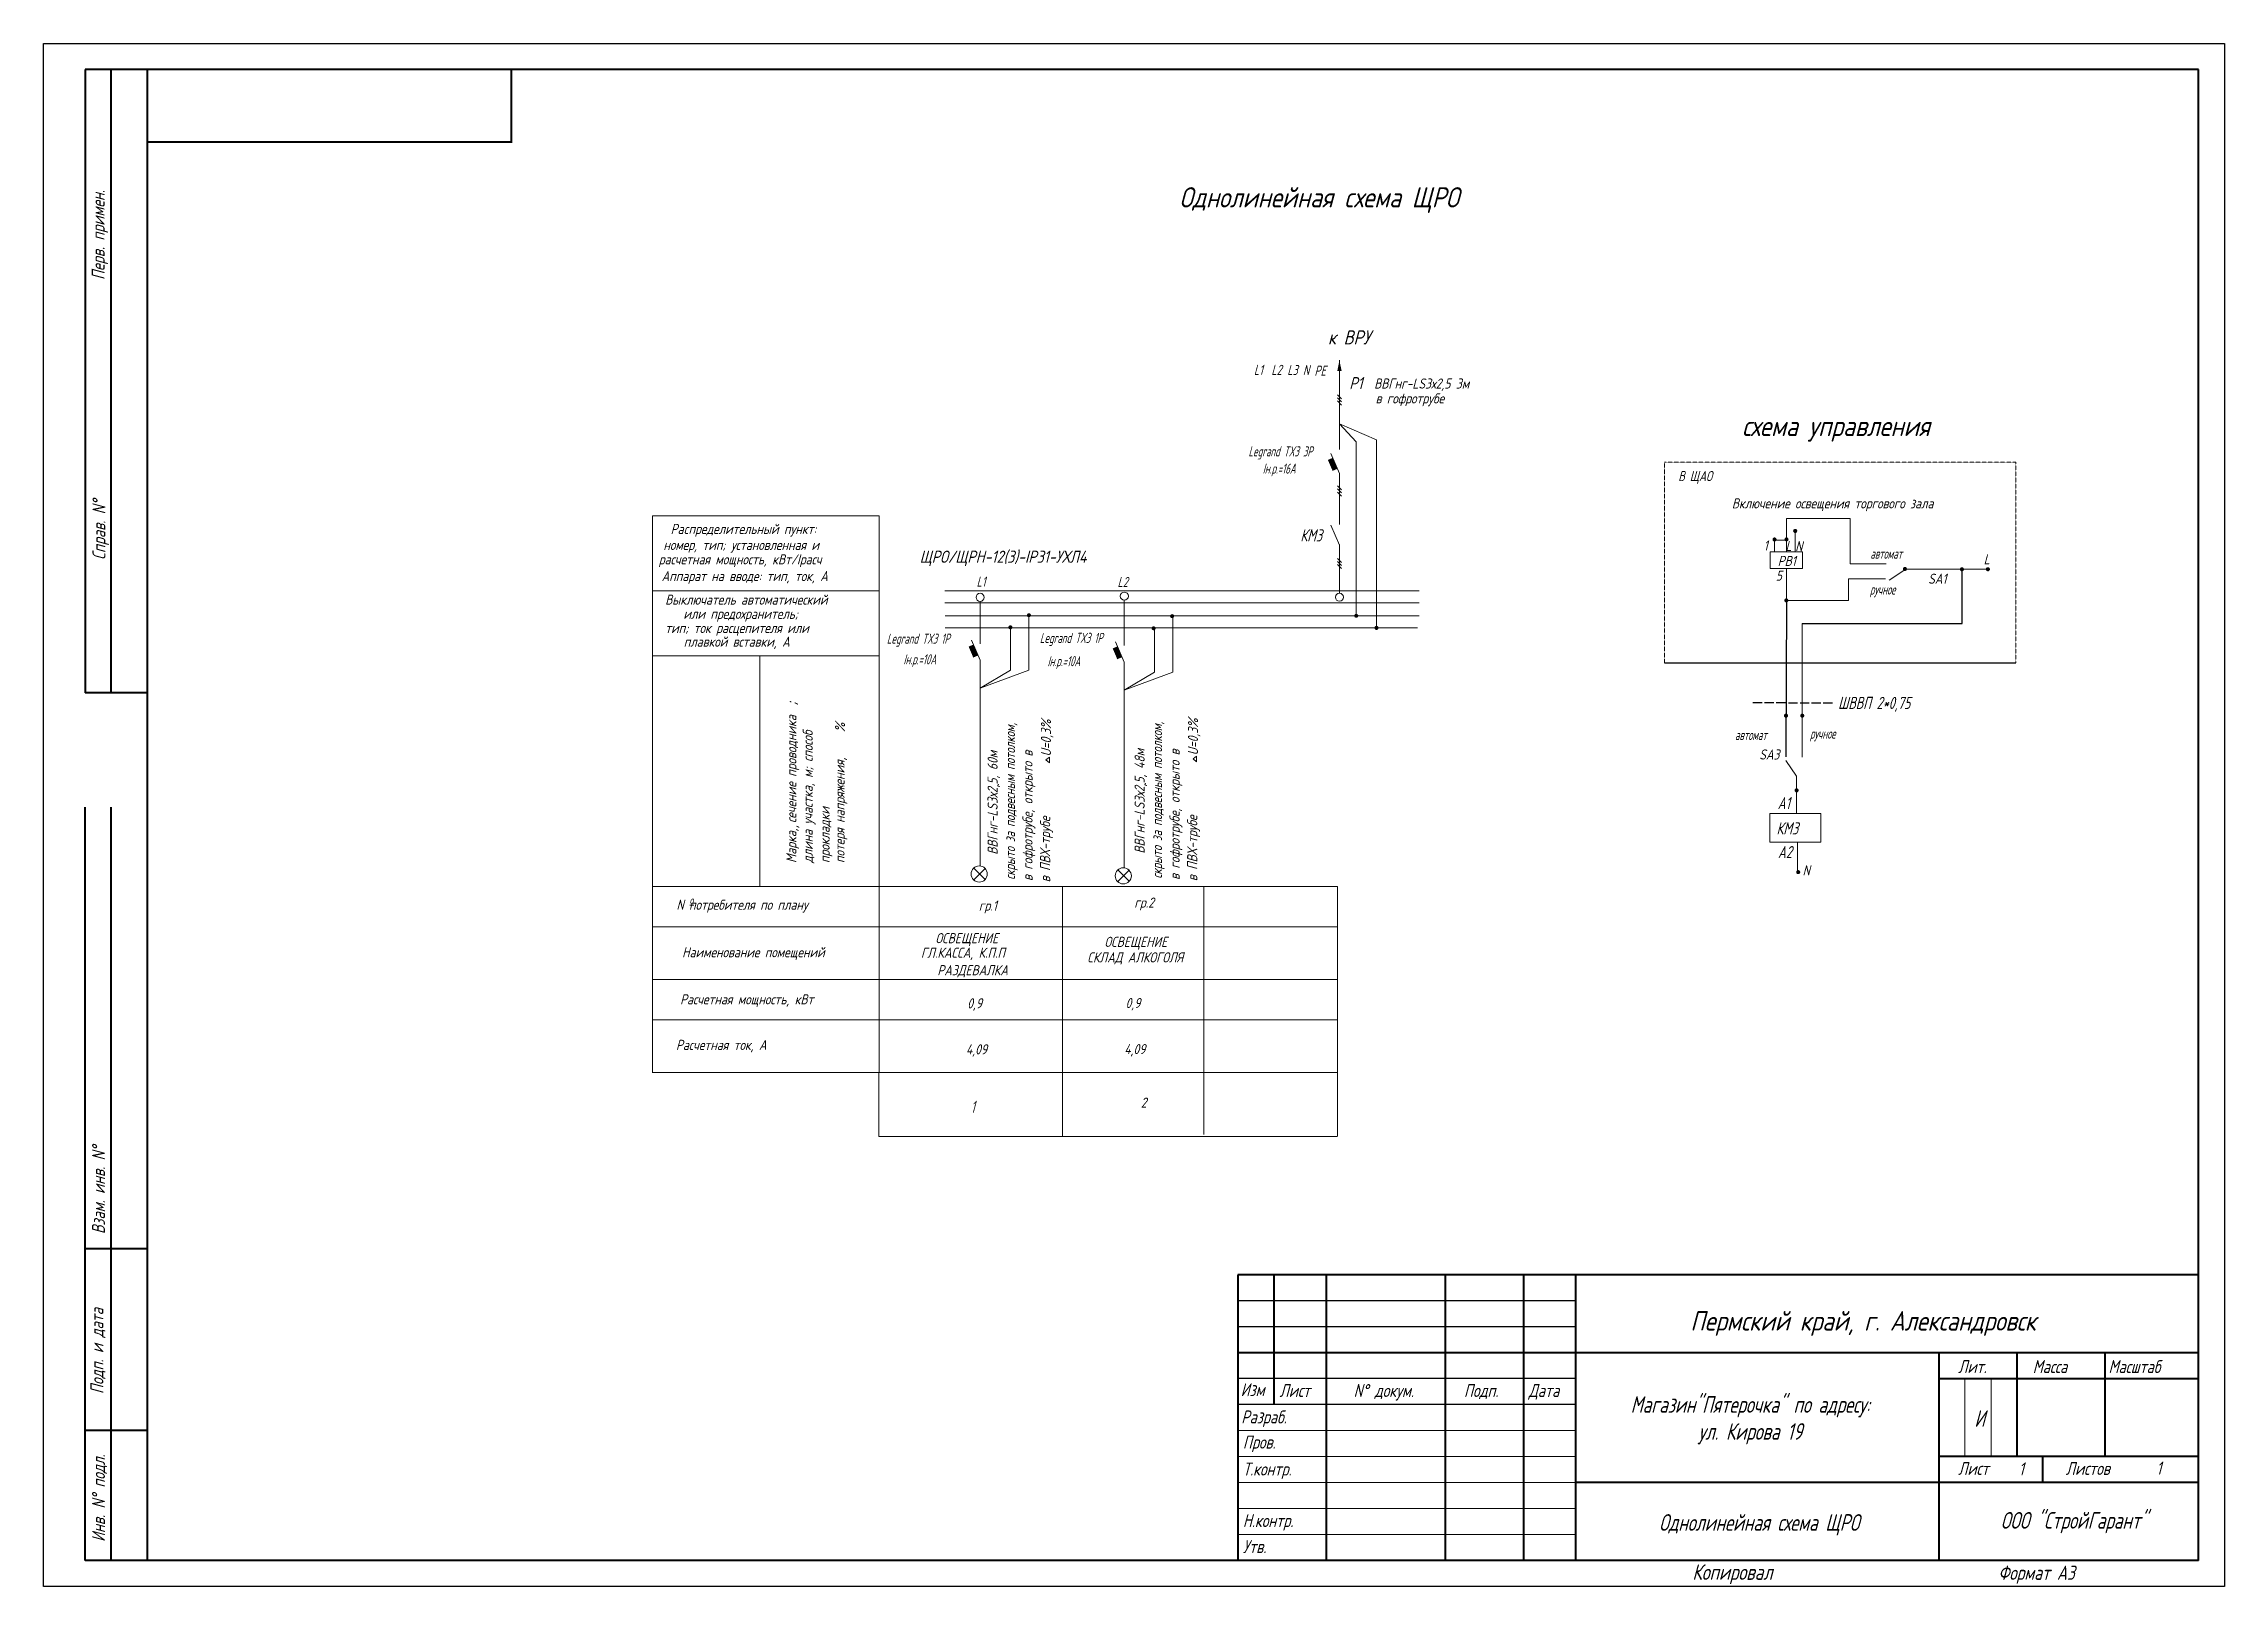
# Model space of a CAD drawing. Header units: millimetres. Extents: x 750 to 1911925374007, y 500 to 46276.
# Drawn here: x 165001 to 194472, y 510 to 21350 of the extents above; entities that cross this region are included whole.
import ezdxf
from ezdxf.enums import TextEntityAlignment as Align

# ---------------------------------------------------------------- set-up
doc = ezdxf.new("R2010")
doc.units = ezdxf.units.MM
doc.linetypes.add('HIDDEN2', pattern=[4.7625, 3.175, -1.5875])
for name, color, linetype in [('1', 7, 'Continuous'), ('KONTUR', 7, 'Continuous'), ('ST', 7, 'Continuous'), ('вова', 7, 'Continuous'), ('Проводки', 1, 'Continuous'), ('Электропроводки', 1, 'Continuous')]:
    doc.layers.add(name, color=color, linetype=linetype)
doc.layers.add('SHTAMP_Ном_пера__98', color=7, linetype='Continuous', lineweight=25, true_color=0x1f1f1f)
for name, color, linetype, lineweight in [('Основная', 7, 'Continuous', 40), ('текст', 250, 'Continuous', 20), ('тонкая', 7, 'Continuous', 20)]:
    doc.layers.add(name, color=color, linetype=linetype, lineweight=lineweight)
doc.styles.add('ROMANS', font='romans.shx', dxfattribs={"width": 0.7, "oblique": 15, "height": 1})
doc.styles.add('стиль1', font='romans.shx', dxfattribs={"width": 0.75, "oblique": 15, "height": 3.5})

msp = doc.modelspace()

# ---------------------------------------------------------------- texts
at = {"color": 0, "lineweight": 20, "style": 'ROMANS', "oblique": 15}
for s, height, width, p in [('L1', 136.7, 0.7, (181357, 16875)), ('L2', 136.7, 0.7, (181593, 16875)), ('L3', 136.7, 0.7, (181808, 16873)), ('N', 137, 0.7, (182019, 16871)), ('РЕ', 136.7, 0.7, (182175, 16864)), ('L1', 136.7, 0.7, (177609, 14014)), ('L2', 136.7, 0.7, (179514, 14009)), ('1', 164, 0.6, (177533, 6906))]:
    msp.add_text(s, height=height, dxfattribs=dict(at, width=width)).set_placement(p)
at = {"color": 0, "lineweight": 20, "style": 'ROMANS', "oblique": 15, "width": 0.6}
for s, height, p in [('Legrand TX3 3P', 136.75, (181283, 15842)), ('Iн.р.=16А', 136.7, (181476, 15610)), ('автомат', 136.7, (189687, 14460)), ('ручное', 136.7, (189681, 13976)), ('Legrand TX3 1P', 136.75, (176396, 13312)), ('Legrand TX3 1P', 136.75, (178464, 13322)), ('Iн.р.=10А', 136.7, (176621, 13033)), ('Iн.р.=10А', 136.7, (178568, 13008)), ('автомат', 136.7, (187858, 12011)), ('ручное', 136.7, (188872, 12030))]:
    msp.add_text(s, height=height, dxfattribs=at).set_placement(p, align=Align.MIDDLE_LEFT)
at = {"color": 0, "linetype": 'ByBlock', "lineweight": 25, "style": 'ROMANS', "oblique": 15, "width": 0.8}
msp.add_text('Пермский край, г. Александровск', height=263.29, dxfattribs=at).set_placement((187255, 3965))
at = {"layer": '1', "color": 0, "lineweight": 20, "style": 'ROMANS', "oblique": 15}
for s, height, width, p in [('Однолинейная cхема ЩРО', 273.49, 0.8, (180349, 19137)), ('к ВРУ', 191.4, 0.8, (182358, 17286)), ('Р1', 164.1, 0.8, (182645, 16681)), ('ВВГнг-LS3х2,5 3м', 136.75, 0.8, (182982, 16690)), ('в гофротрубе', 136.75, 0.8, (183001, 16489)), ('схема управления', 273.49, 0.8, (187955, 16048)), ('В ЩАО', 136.7, 0.74, (187091, 15440)), ('Включение освещения торгового зала', 136.75, 0.8, (187816, 15071)), ('Раcпределительный пункт:', 136.75, 0.8, (173475, 14726)), ('расчетная мощность, кВт/Iрасч', 136.75, 0.8, (173314, 14315)), ('номер, тип; установленная и', 136.75, 0.8, (173377, 14510)), ('ЩРО/ЩРН-12(З)-IP31-УХЛ4', 164.09, 0.8, (176840, 14337)), ('1', 137, 0.8, (188245, 14502)), ('L', 137, 0.8, (188540, 14496)), ('N', 137, 0.8, (188672, 14493)), ('L', 137, 0.8, (191219, 14316)), ('Аппарат на вводе: тип, ток, А', 136.75, 0.8, (173353, 14089)), ('5', 137, 0.8, (188410, 14095)), ('РВ1', 136.7, 0.8, (188435, 14294)), ('SA1', 136.7, 0.8, (190468, 14053)), ('Выключатель автоматический', 136.75, 0.8, (173401, 13771)), ('или предохранитель;', 136.75, 0.8, (173647, 13579)), ('тип; ток расцепителя или', 136.75, 0.8, (173401, 13388)), ('плавкой вставки, А', 136.75, 0.8, (173652, 13203)), ('SA3', 136.7, 0.8, (188186, 11679)), ('N', 137, 0.8, (188772, 10115)), (' N потребителя по плану', 136.75, 0.8, (173481, 9649)), ('о', 98.5, 0.8, (173731, 9731)), ('гр.1', 136.7, 0.8, (177640, 9638)), ('гр.2', 136.7, 0.8, (179741, 9679)), ('Наименование помещений', 136.75, 0.8, (173630, 9008)), ('ГЛ.КАССА, К.П.П', 136.75, 0.8, (176857, 9001)), ('ОСВЕЩЕНИЕ', 136.7, 0.8, (177054, 9198)), ('ОСВЕЩЕНИЕ', 136.7, 0.8, (179338, 9148)), ('РАЗДЕВАЛКА', 136.7, 0.8, (177079, 8765)), ('СКЛАД АЛКОГОЛЯ', 136.75, 0.8, (179106, 8938)), ('Расчетная мощность, кВт', 136.75, 0.8, (173603, 8372)), ('0,9', 136.7, 0.8, (177483, 8318)), ('0,9', 136.7, 0.8, (179623, 8321)), ('Расчетная ток, А', 136.75, 0.8, (173547, 7756)), ('4,09', 136.7, 0.8, (177465, 7696)), ('4,09', 136.7, 0.8, (179605, 7699)), ('2', 137, 0.8, (179828, 6976))]:
    msp.add_text(s, height=height, dxfattribs=dict(at, width=width)).set_placement(p)
for s, height, width, p in [(';', 164, 0.8, (175185, 12408)), ('Марка, сечение проводника ', 136.75, 0.8, (175175, 10281)), ('длина участка, м; способ', 136.75, 0.8, (175396, 10281)), ('%', 137, 0.8, (175833, 12050)), ('скрыто за подвесным потолком,', 136.75, 0.74, (178129, 10056)), ('U=0,3%%%', 136.7, 0.8, (178615, 11720)), ('скрыто за подвесным потолком,', 136.75, 0.74, (180116, 10071)), ('U=0,3%%%', 136.7, 0.8, (180603, 11735)), ('ВВГнг-LS3х2,5, 60м', 136.75, 0.8, (177894, 10393)), ('в гофротрубе, открыто в ', 136.75, 0.8, (178366, 10038)), ('ВВГнг-LS3х2,5, 48м', 136.75, 0.8, (179881, 10408)), ('в гофротрубе, открыто в ', 136.75, 0.8, (180354, 10053)), ('потеря напряжения,', 136.75, 0.8, (175826, 10281)), ('прокладки', 136.7, 0.8, (175624, 10281)), ('в ПВХ-трубе', 136.75, 0.8, (178604, 10021)), ('в ПВХ-трубе', 136.75, 0.8, (180592, 10036)), (',', 137, 0.8, (175181, 10755))]:
    msp.add_text(s, height=height, rotation=90, dxfattribs=dict(at, width=width)).set_placement(p)
at = {"layer": 'SHTAMP_Ном_пера__98', "color": 0, "linetype": 'ByBlock', "lineweight": 25, "char_height": 225, "attachment_point": 5, "line_spacing_factor": 0.971274, "style": 'ROMANS'}
for s, insert, width in [('Магазин"Пятерочка" по адресу: ул. Кирова 19', (188065, 2754), 3873.2), ('И', (191164, 2777), 3689.6), ('Однолинейная схема ЩРО', (188185, 1342), 3689.6), ('ООО "СтройГарант"', (192439, 1371), 3689.6)]:
    msp.add_mtext(s, dxfattribs=dict(at, insert=insert, width=width))
at = {"layer": 'вова', "color": 0, "lineweight": 20, "style": 'ROMANS', "oblique": 15, "width": 0.7}
for s, height, p in [('КМ3', 164.1, (181985, 14708)), ('ШВВП 2*0,75', 164.09, (189251, 12444)), ('А1', 164.1, (188434, 11091)), ('КМ3', 164.1, (188419, 10750)), ('А2', 164.1, (188438, 10429))]:
    msp.add_text(s, height=height, dxfattribs=at).set_placement(p, align=Align.MIDDLE_LEFT)
at = {"layer": 'текст', "color": 0, "style": 'стиль1', "oblique": 15, "width": 0.75}
for s, p in [('Перв. примен.', (165826, 18158)), ('Справ. N%%d', (165837, 14377)), ('Взам. инв. N%%d', (165831, 5269)), ('Подп. и дата', (165810, 3109)), ('Инв. N%%d подл.', (165831, 1111))]:
    msp.add_text(s, height=175.42, rotation=90, dxfattribs=at).set_placement(p)
for s, height, p in [('Лит.', 175.4, (190874, 3391)), ('Масса', 175.4, (191882, 3391)), ('Масштаб', 175.4, (192906, 3391)), ('Изм', 175.4, (181178, 3079)), ('Лист', 175.4, (181703, 3068)), ('N%%d докум. ', 175.42, (182705, 3068)), ('Подп.', 175.4, (184196, 3068)), ('Дата', 175.4, (185070, 3068)), ('Разраб.', 175.4, (181186, 2711)), ('Пров.', 175.4, (181208, 2371)), ('Т.контр.', 175.4, (181208, 2007)), ('Лист', 175.4, (190874, 2015)), ('1', 175, (191694, 2010)), ('Листов', 175.4, (192328, 2015)), ('1', 175, (193553, 2020)), ('Н.контр.', 175.4, (181208, 1311)), ('Утв.', 175.4, (181208, 959)), ('Копировал', 210.5, (187282, 598)), ('Формат А3', 193, (191417, 598))]:
    msp.add_text(s, height=height, dxfattribs=at).set_placement(p)

# ---------------------------------------------------------------- hatches: boundary and pattern name
at = {"layer": 'Проводки', "lineweight": 20, "ltscale": 0.5}
h = msp.add_hatch(color=0, dxfattribs=at)
h.paths.add_polyline_path([(182513, 17073), (182513, 16929), (182542, 16929)])
h.paths.add_polyline_path([(182513, 17073), (182484, 16929), (182513, 16929)])

# ---------------------------------------------------------------- linework, layer by layer
at = {"color": 0, "lineweight": 20}
for p, q in [((182513, 16212), (182740, 15969)), ((188673, 14486), (188672, 14768)), ((178316, 12886), (178316, 13629)), ((180263, 12861), (180263, 13604)), ((183590, 13794), (183544, 13794)), ((178066, 12885), (178066, 13465)), ((180013, 12861), (180013, 13440)), ((177657, 12642), (178066, 12885)), ((179604, 12618), (180013, 12861))]:
    msp.add_line(p, q, dxfattribs=at)
at = {"color": 0, "lineweight": 20, "ltscale": 0.5}
msp.add_line((182740, 15969), (182740, 13609), dxfattribs=at)
for p, q in [((190928, 13519), (190928, 14250)), ((188553, 13829), (188546, 11715)), ((188768, 13519), (190928, 13519)), ((186906, 12985), (191653, 12985)), ((188101, 12448), (188225, 12448)), ((188257, 12448), (188382, 12448)), ((188414, 12448), (188539, 12448)), ((188580, 12447), (188705, 12447)), ((188737, 12447), (188862, 12447)), ((188893, 12447), (189018, 12447)), ((189050, 12447), (189175, 12447))]:
    msp.add_line(p, q)
at = {"color": 0}
for p, q in [((185701, 4369), (181140, 4369)), ((185701, 4018), (181140, 4018)), ((185701, 3317), (181140, 3317)), ((185701, 2966), (181140, 2966)), ((190613, 861), (190613, 861))]:
    msp.add_line(p, q, dxfattribs=at)
at = {"layer": '1', "color": 0, "lineweight": 20}
for p, q in [((182513, 15869), (182513, 17073)), ((182486, 16605), (182540, 16550)), ((182486, 16564), (182540, 16509)), ((182486, 16523), (182540, 16468)), ((182513, 16212), (183014, 15998)), ((183014, 15998), (183014, 13452)), ((182513, 15542), (182396, 15815)), ((182483, 15612), (182418, 15585)), ((182486, 15376), (182540, 15321)), ((182486, 15334), (182540, 15280)), ((182513, 14852), (182513, 15541)), ((182486, 15293), (182540, 15239)), ((173232, 7456), (173232, 14969)), ((173232, 14969), (176295, 14969)), ((176295, 14969), (176295, 7456)), ((182513, 14575), (182395, 14847)), ((182513, 13927), (182513, 14583)), ((188553, 14486), (188553, 14655)), ((182488, 14397), (182542, 14342)), ((182488, 14356), (182542, 14301)), ((182488, 14315), (182542, 14260)), ((190155, 14244), (189942, 14101)), ((173232, 13958), (176295, 13958)), ((177181, 13958), (183590, 13958)), ((177181, 13794), (183574, 13794)), ((177185, 13621), (183592, 13621)), ((177657, 13244), (177657, 13815)), ((179604, 13219), (179606, 13832)), ((177185, 13457), (183566, 13457)), ((177658, 13020), (177540, 13292)), ((179605, 12995), (179487, 13268)), ((173232, 13082), (176295, 13082)), ((174682, 13082), (174682, 9965)), ((177628, 13090), (177562, 13063)), ((177657, 10242), (177657, 13019)), ((179575, 13065), (179509, 13038)), ((179604, 10217), (179604, 12994)), ((177657, 12642), (178316, 12886)), ((179604, 12618), (180263, 12861)), ((178547, 11673), (178594, 11711)), ((178595, 11635), (178547, 11673)), ((178594, 11711), (178595, 11635)), ((180535, 11688), (180582, 11726)), ((180583, 11650), (180535, 11688)), ((180582, 11726), (180583, 11650)), ((188690, 11454), (188547, 11667)), ((173232, 9965), (182486, 9965)), ((178772, 9965), (178772, 6583)), ((180681, 9965), (180681, 6615)), ((182486, 9965), (182486, 6594)), ((173735, 9714), (173789, 9714)), ((173232, 9418), (182486, 9418)), ((173232, 8706), (182486, 8706)), ((173225, 8163), (182486, 8163)), ((173225, 7452), (182486, 7452))]:
    msp.add_line(p, q, dxfattribs=at)
at = {"layer": '1', "color": 0, "lineweight": 20, "const_width": 27.3}
for points in [[(188658, 14767, 1), (188686, 14767, 1)], [(188379, 14652, 1), (188407, 14652, 1)], [(188541, 14653, 1), (188568, 14653, 1)], [(190141, 14254, 1), (190169, 14254, 1)], [(190925, 14263, 1), (190925, 14235, 1)], [(191276, 14264, 1), (191276, 14236, 1)], [(188539, 13829, 1), (188566, 13829, 1)], [(178303, 13629, 1), (178330, 13629, 1)], [(180238, 13616, 1), (180265, 13616, 1)], [(182727, 13621, 1), (182754, 13621, 1)], [(178053, 13465, 1), (178080, 13465, 1)], [(179988, 13452, 1), (180015, 13452, 1)], [(183000, 13457, 1), (183028, 13457, 1)], [(188534, 12272, 1), (188562, 12272, 1)], [(188754, 12272, 1), (188781, 12272, 1)], [(188691, 11277, 1), (188691, 11249, 1)], [(188699, 10158, 1), (188726, 10158, 1)]]:
    msp.add_lwpolyline(points, format="xyb", close=True, dxfattribs=at)
at = {"layer": '1', "color": 0, "lineweight": 20}
for centre in [(177657, 13870), (179606, 13887), (182513, 13872)]:
    msp.add_circle(centre, 54.7, dxfattribs=at)
for p in [(177903, 11340), (179891, 11355)]:
    msp.add_point(p, dxfattribs=at)
for points in [[(182423, 15754), (182423, 15754), (182357, 15727), (182483, 15612)], [(182357, 15727), (182418, 15585), (182483, 15612)], [(182483, 15612), (182483, 15612), (182423, 15754)], [(177567, 13232), (177567, 13232), (177502, 13205), (177628, 13090)], [(177502, 13205), (177562, 13063), (177628, 13090)], [(177628, 13090), (177628, 13090), (177567, 13232)], [(179514, 13208), (179514, 13208), (179449, 13180), (179575, 13065)], [(179449, 13180), (179509, 13038), (179575, 13065)], [(179575, 13065), (179575, 13065), (179514, 13208)]]:
    msp.add_solid(points, dxfattribs=at)
at = {"layer": 'KONTUR', "color": 0}
for p, q in [((165001, 510), (165001, 21350)), ((165001, 21350), (194472, 21350)), ((194472, 21350), (194472, 510)), ((194472, 510), (165001, 510))]:
    msp.add_line(p, q, dxfattribs=at)
at = {"layer": 'ST', "linetype": 'HIDDEN2', "lineweight": 15}
for p, q in [((186907, 15695), (191653, 15695)), ((186907, 12985), (186907, 15695)), ((191653, 15695), (191653, 12985))]:
    msp.add_line(p, q, dxfattribs=at)
at = {"layer": 'ST', "lineweight": 15}
for p, q in [((188556, 14644), (188556, 14937)), ((188556, 14937), (189416, 14937)), ((189416, 14937), (189416, 14322)), ((188388, 14644), (188556, 14644)), ((189416, 14322), (189900, 14322)), ((190163, 14250), (191273, 14250)), ((189894, 14119), (189392, 14119)), ((189392, 14119), (189392, 13826)), ((189392, 13826), (188550, 13826)), ((188768, 13519), (188768, 11709)), ((188690, 11454), (188690, 10950))]:
    msp.add_line(p, q, dxfattribs=at)
at = {"layer": 'Основная', "color": 0}
for p, q in [((165563, 20999), (165563, 12579)), ((194121, 20999), (165563, 20999)), ((165914, 12579), (165914, 20999)), ((166405, 3668), (166405, 20999)), ((171324, 20008), (171324, 20991)), ((194121, 861), (194121, 20999)), ((171317, 20017), (166405, 20017)), ((166405, 12579), (165563, 12579)), ((165563, 861), (165563, 11035)), ((165914, 861), (165914, 11035)), ((166405, 5071), (165563, 5071)), ((181140, 4720), (181140, 861)), ((194121, 4720), (181140, 4720)), ((181631, 2966), (181631, 4720)), ((182333, 4720), (182333, 861)), ((183947, 861), (183947, 4720)), ((184999, 4720), (184999, 861)), ((185701, 4720), (185701, 861)), ((166405, 861), (166405, 3668)), ((181140, 3668), (194121, 3668)), ((190613, 3668), (190613, 861)), ((191665, 3668), (191665, 2264)), ((192858, 3668), (192858, 2264)), ((190613, 3317), (194121, 3317)), ((166405, 2615), (165563, 2615)), ((194121, 2264), (190613, 2264)), ((192016, 2264), (192016, 1913)), ((194121, 1913), (185701, 1913)), ((194121, 861), (165563, 861))]:
    msp.add_line(p, q, dxfattribs=at)
at = {"layer": 'тонкая', "color": 0}
for p, q in [((190963, 3302), (190963, 2264)), ((191319, 3302), (191319, 2264)), ((181140, 2615), (185701, 2615)), ((185701, 2264), (181140, 2264)), ((185701, 1913), (181140, 1913))]:
    msp.add_line(p, q, dxfattribs=at)
for points in [[(181140, 1563), (185701, 1563)], [(181140, 1212), (185701, 1212)]]:
    msp.add_lwpolyline(points, dxfattribs=at)
at = {"layer": 'Электропроводки', "color": 0, "lineweight": 20}
for p, q in [((188391, 14645), (188391, 14484)), ((188553, 14259), (188553, 13815)), ((188702, 10562), (188702, 10148)), ((177731, 10214), (177572, 10055)), ((177572, 10214), (177731, 10055)), ((179678, 10190), (179519, 10031)), ((179519, 10190), (179678, 10031)), ((176289, 7441), (176289, 6588)), ((176289, 6588), (182486, 6588))]:
    msp.add_line(p, q, dxfattribs=at)
for points in [[(188332, 14485), (188769, 14485), (188769, 14258), (188332, 14258)], [(188329, 10950), (189017, 10950), (189017, 10562), (188329, 10562)]]:
    msp.add_lwpolyline(points, close=True, dxfattribs=at)
for centre in [(177645, 10133), (179592, 10108)]:
    msp.add_circle(centre, 109, dxfattribs=at)

msp.set_redraw_order([(e.dxf.handle, doc.entitydb.next_handle()) for e in msp.query("TEXT MTEXT ATTDEF DIMENSION ARC_DIMENSION")])  # texts and dimensions are drawn at this point

doc.saveas('drawing.dxf')
